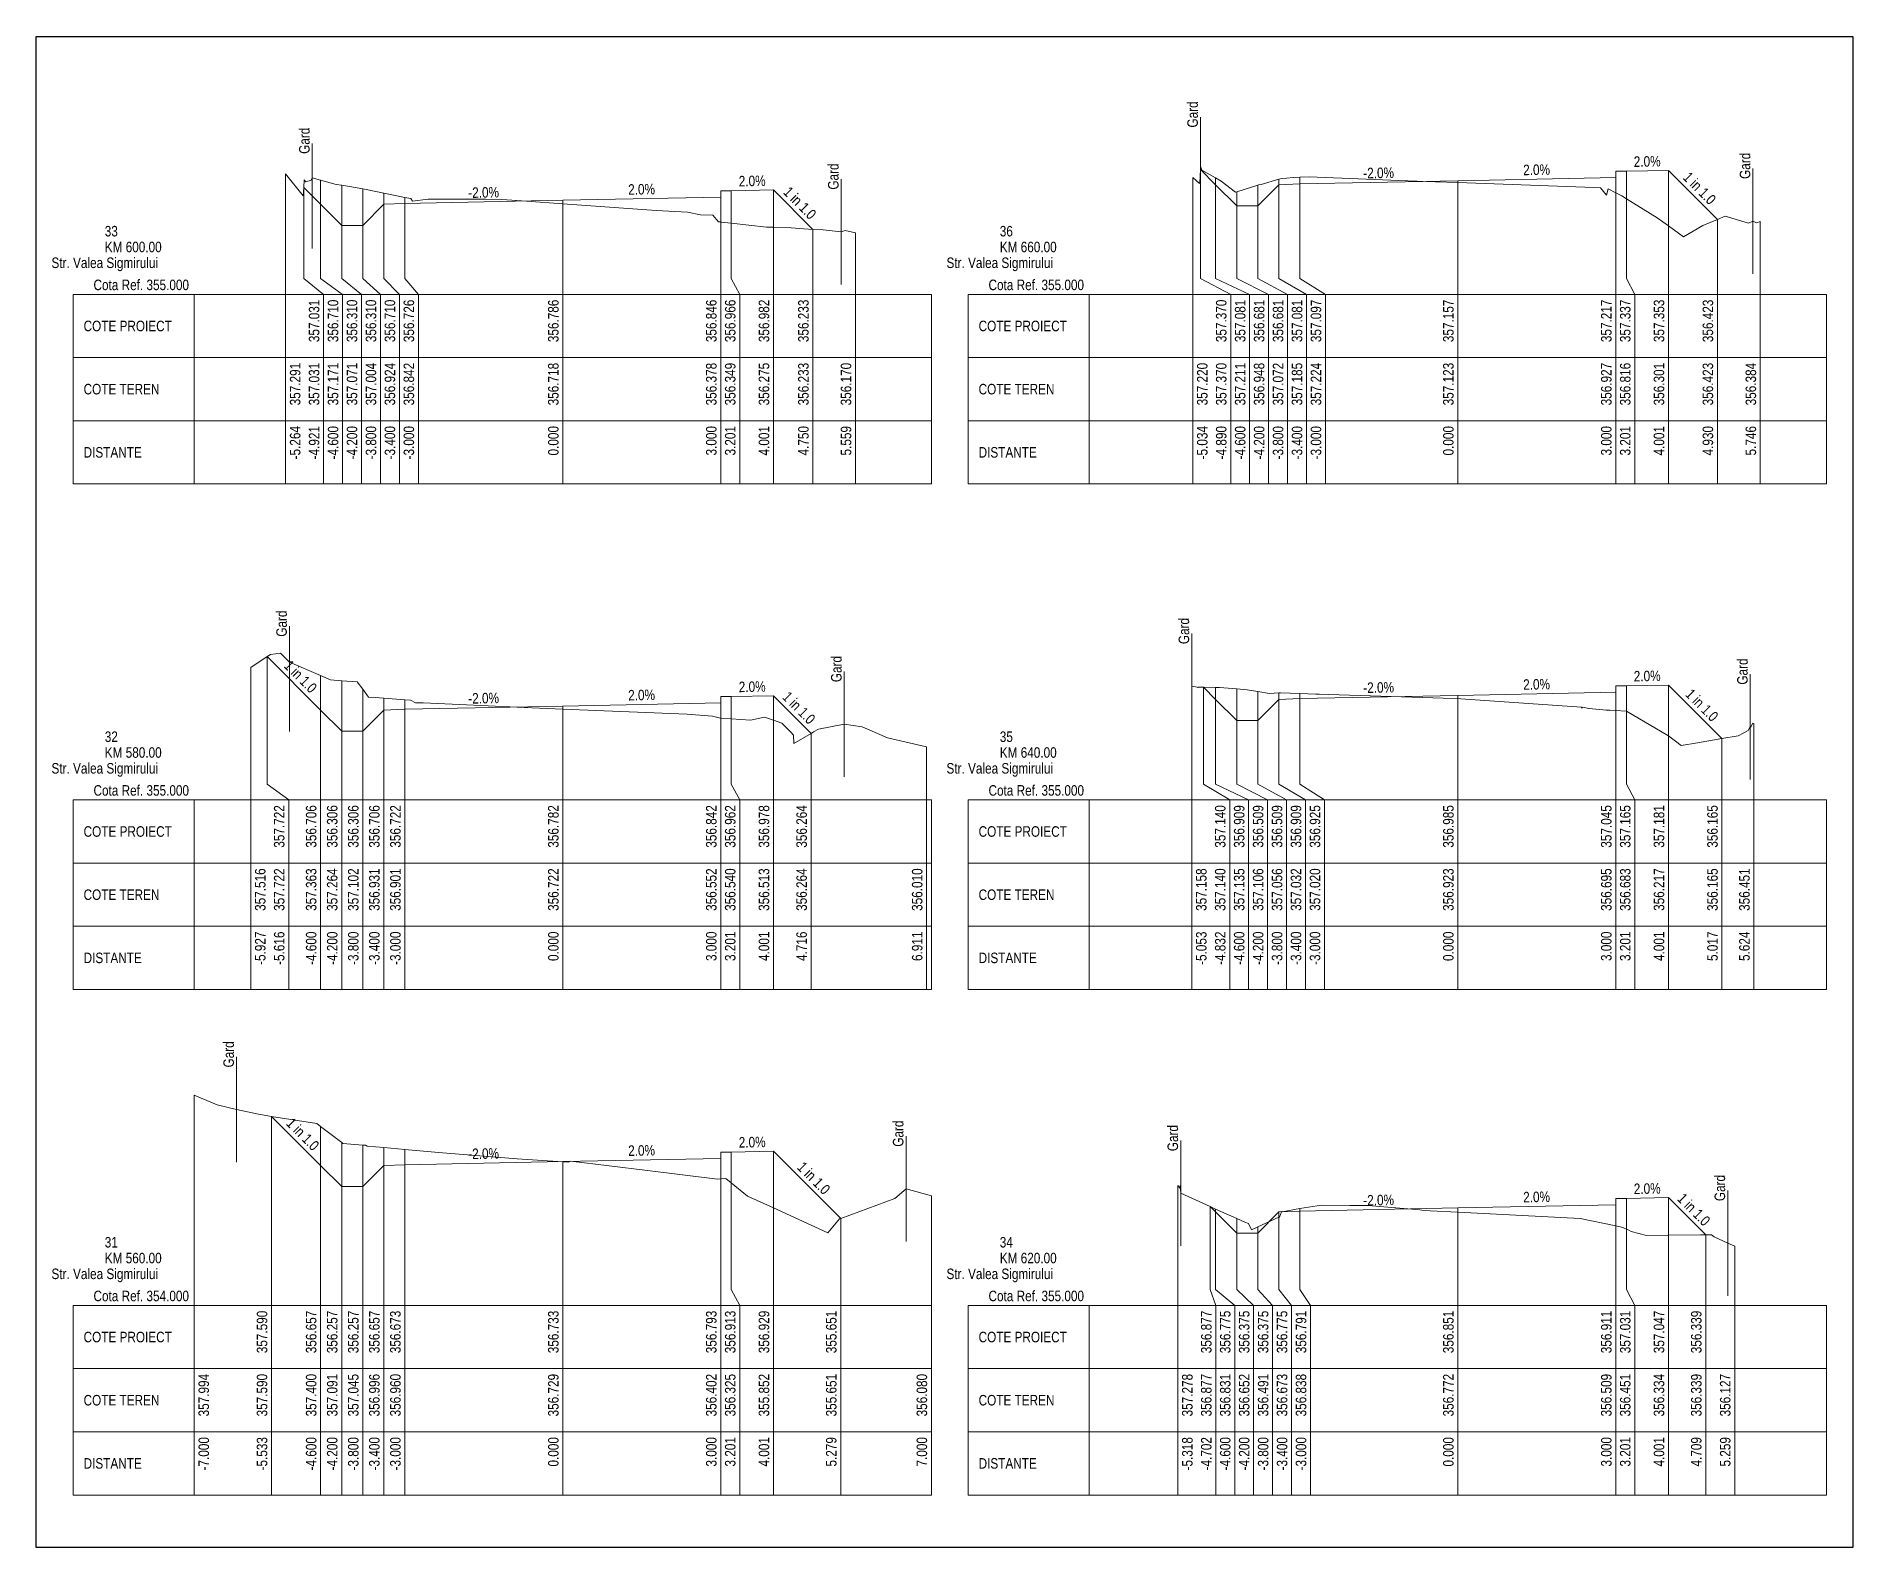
# Model space of a CAD drawing. Extents: x 1 to 634, y 0 to 594.
# Drawn here: x 300 to 334.5, y 0 to 28.7 of the extents above; entities that cross this region are included whole.
import ezdxf
from ezdxf.enums import TextEntityAlignment as Align

# ---------------------------------------------------------------- set-up
doc = ezdxf.new("R2010")
doc.units = 0
doc.header["$MEASUREMENT"] = 0
doc.layers.add('ARD-No Plot', color=1, linetype='Continuous', lineweight=0, plot=False)
for name, color, linetype, lineweight in [('Cartus', 7, 'Continuous', 0), ('DESIGN-TEXT', 7, 'Continuous', 0), ('EXISTING-TEXT', 7, 'Continuous', 0), ('LINES', 7, 'Continuous', 0), ('Text', 7, 'Continuous', 0), ('X-RL', 7, 'Continuous', 0), ('XPLOT-DESIGN', 5, 'Continuous', 0), ('XPLOT-EXISTING', 3, 'Continuous', 0), ('XPLOT-GRADE', 7, 'Continuous', 0), ('XPLOT-KM', 7, 'Continuous', 0), ('XPLOT-TITLE', 7, 'Continuous', 0)]:
    doc.layers.add(name, color=color, linetype=linetype, lineweight=lineweight)
doc.styles.add('$6$$0$Arial', font='arial.ttf', dxfattribs={"width": 0.8})

msp = doc.modelspace()

# ---------------------------------------------------------------- texts
at = {"layer": 'ARD-No Plot', "style": '$6$$0$Arial', "width": 0.8}
for p in [(301.3, 24.3), (318.3, 24.3), (301.3, 14.7), (318.3, 14.7), (301.3, 5.1), (318.3, 5.1)]:
    msp.add_text('Str. Valea Sigmirului', height=0.2, dxfattribs=at).set_placement(p, align=Align.CENTER)
at = {"layer": 'DESIGN-TEXT', "style": '$6$$0$Arial', "width": 0.8}
for s, p in [('357.031', (305.376, 23.7)), ('356.710', (305.736, 23.7)), ('356.310', (306.096, 23.7)), ('356.310', (306.456, 23.7)), ('356.710', (306.816, 23.7)), ('356.726', (307.176, 23.7)), ('356.786', (309.92, 23.7)), ('356.846', (312.92, 23.7)), ('356.966', (313.28, 23.7)), ('356.982', (313.921, 23.7)), ('356.233', (314.67, 23.7)), ('357.370', (322.606, 23.7)), ('357.081', (322.966, 23.7)), ('356.681', (323.326, 23.7)), ('356.681', (323.686, 23.7)), ('357.081', (324.046, 23.7)), ('357.097', (324.406, 23.7)), ('357.157', (326.92, 23.7)), ('357.217', (329.92, 23.7)), ('357.337', (330.28, 23.7)), ('357.353', (330.921, 23.7)), ('356.423', (331.85, 23.7)), ('357.722', (304.713, 14.1)), ('356.706', (305.32, 14.1)), ('356.306', (305.72, 14.1)), ('356.306', (306.12, 14.1)), ('356.706', (306.52, 14.1)), ('356.722', (306.92, 14.1)), ('356.782', (309.92, 14.1)), ('356.842', (312.92, 14.1)), ('356.962', (313.28, 14.1)), ('356.978', (313.921, 14.1)), ('356.264', (314.636, 14.1)), ('357.140', (322.587, 14.1)), ('356.909', (322.947, 14.1)), ('356.509', (323.307, 14.1)), ('356.509', (323.667, 14.1)), ('356.909', (324.027, 14.1)), ('356.925', (324.387, 14.1)), ('356.985', (326.92, 14.1)), ('357.045', (329.92, 14.1)), ('357.165', (330.28, 14.1)), ('357.181', (330.921, 14.1)), ('356.165', (331.937, 14.1)), ('357.590', (304.387, 4.5)), ('356.657', (305.32, 4.5)), ('356.257', (305.72, 4.5)), ('356.257', (306.12, 4.5)), ('356.657', (306.52, 4.5)), ('356.673', (306.92, 4.5)), ('356.733', (309.92, 4.5)), ('356.793', (312.92, 4.5)), ('356.913', (313.28, 4.5)), ('356.929', (313.921, 4.5)), ('355.651', (315.199, 4.5)), ('356.877', (322.322, 4.5)), ('356.775', (322.682, 4.5)), ('356.375', (323.042, 4.5)), ('356.375', (323.402, 4.5)), ('356.775', (323.762, 4.5)), ('356.791', (324.122, 4.5)), ('356.851', (326.92, 4.5)), ('356.911', (329.92, 4.5)), ('357.031', (330.28, 4.5)), ('357.047', (330.921, 4.5)), ('356.339', (331.629, 4.5))]:
    msp.add_text(s, height=0.2, rotation=90, dxfattribs=at).set_placement(p, align=Align.RIGHT)
at = {"layer": 'EXISTING-TEXT', "style": '$6$$0$Arial', "width": 0.8}
for s, p in [('357.291', (305.016, 22.5)), ('357.031', (305.376, 22.5)), ('357.171', (305.736, 22.5)), ('357.071', (306.096, 22.5)), ('357.004', (306.456, 22.5)), ('356.924', (306.816, 22.5)), ('356.842', (307.176, 22.5)), ('356.718', (309.92, 22.5)), ('356.718', (309.92, 22.5)), ('356.378', (312.92, 22.5)), ('356.349', (313.28, 22.5)), ('356.275', (313.921, 22.5)), ('356.233', (314.67, 22.5)), ('356.170', (315.479, 22.5)), ('357.220', (322.246, 22.5)), ('357.370', (322.606, 22.5)), ('357.211', (322.966, 22.5)), ('356.948', (323.326, 22.5)), ('357.072', (323.686, 22.5)), ('357.185', (324.046, 22.5)), ('357.224', (324.406, 22.5)), ('357.123', (326.92, 22.5)), ('357.123', (326.92, 22.5)), ('356.927', (329.92, 22.5)), ('356.816', (330.28, 22.5)), ('356.301', (330.921, 22.5)), ('356.423', (331.85, 22.5)), ('356.384', (332.666, 22.5)), ('357.516', (304.353, 12.9)), ('357.722', (304.713, 12.9)), ('357.363', (305.32, 12.9)), ('357.264', (305.72, 12.9)), ('357.102', (306.12, 12.9)), ('356.931', (306.52, 12.9)), ('356.901', (306.92, 12.9)), ('356.722', (309.92, 12.9)), ('356.722', (309.92, 12.9)), ('356.552', (312.92, 12.9)), ('356.540', (313.28, 12.9)), ('356.513', (313.921, 12.9)), ('356.264', (314.636, 12.9)), ('356.010', (316.831, 12.9)), ('357.158', (322.227, 12.9)), ('357.140', (322.587, 12.9)), ('357.135', (322.947, 12.9)), ('357.106', (323.307, 12.9)), ('357.056', (323.667, 12.9)), ('357.032', (324.027, 12.9)), ('357.020', (324.387, 12.9)), ('356.923', (326.92, 12.9)), ('356.923', (326.92, 12.9)), ('356.695', (329.92, 12.9)), ('356.683', (330.28, 12.9)), ('356.217', (330.921, 12.9)), ('356.165', (331.937, 12.9)), ('356.451', (332.544, 12.9)), ('357.994', (303.28, 3.3)), ('357.994', (303.28, 3.3)), ('357.590', (304.387, 3.3)), ('357.400', (305.32, 3.3)), ('357.091', (305.72, 3.3)), ('357.045', (306.12, 3.3)), ('356.996', (306.52, 3.3)), ('356.960', (306.92, 3.3)), ('356.729', (309.92, 3.3)), ('356.729', (309.92, 3.3)), ('356.402', (312.92, 3.3)), ('356.325', (313.28, 3.3)), ('355.852', (313.921, 3.3)), ('355.651', (315.199, 3.3)), ('356.080', (316.92, 3.3)), ('357.278', (321.962, 3.3)), ('356.877', (322.322, 3.3)), ('356.831', (322.682, 3.3)), ('356.652', (323.042, 3.3)), ('356.491', (323.402, 3.3)), ('356.673', (323.762, 3.3)), ('356.838', (324.122, 3.3)), ('356.772', (326.92, 3.3)), ('356.772', (326.92, 3.3)), ('356.509', (329.92, 3.3)), ('356.451', (330.28, 3.3)), ('356.334', (330.921, 3.3)), ('356.339', (331.629, 3.3)), ('356.127', (332.179, 3.3))]:
    msp.add_text(s, height=0.2, rotation=90, dxfattribs=at).set_placement(p, align=Align.RIGHT)
at = {"layer": 'Text', "style": '$6$$0$Arial', "width": 0.8}
for p in [(322.062, 26.968), (305.191, 26.468), (315.238, 25.789), (332.555, 25.992), (304.758, 17.299), (321.897, 17.158), (315.296, 16.436), (332.506, 16.389), (303.753, 9.119), (316.47, 7.614), (321.686, 7.529), (332.077, 6.581)]:
    msp.add_text('Gard', height=0.2, rotation=90, dxfattribs=at).set_placement(p)
for s, p in [('-5.264', (305.016, 21.3)), ('-5.264', (305.016, 21.3)), ('-4.921', (305.376, 21.3)), ('-4.921', (305.376, 21.3)), ('-4.921', (305.376, 21.3)), ('-4.600', (305.736, 21.3)), ('-4.600', (305.736, 21.3)), ('-4.600', (305.736, 21.3)), ('-4.200', (306.096, 21.3)), ('-4.200', (306.096, 21.3)), ('-4.200', (306.096, 21.3)), ('-3.800', (306.456, 21.3)), ('-3.800', (306.456, 21.3)), ('-3.800', (306.456, 21.3)), ('-3.400', (306.816, 21.3)), ('-3.400', (306.816, 21.3)), ('-3.400', (306.816, 21.3)), ('-3.000', (307.176, 21.3)), ('-3.000', (307.176, 21.3)), ('-3.000', (307.176, 21.3)), ('0.000', (309.92, 21.3)), ('0.000', (309.92, 21.3)), ('0.000', (309.92, 21.3)), ('3.000', (312.92, 21.3)), ('3.000', (312.92, 21.3)), ('3.000', (312.92, 21.3)), ('3.201', (313.28, 21.3)), ('3.201', (313.28, 21.3)), ('3.201', (313.28, 21.3)), ('4.001', (313.921, 21.3)), ('4.001', (313.921, 21.3)), ('4.001', (313.921, 21.3)), ('4.750', (314.67, 21.3)), ('4.750', (314.67, 21.3)), ('4.750', (314.67, 21.3)), ('5.559', (315.479, 21.3)), ('5.559', (315.479, 21.3)), ('-5.034', (322.246, 21.3)), ('-5.034', (322.246, 21.3)), ('-4.890', (322.606, 21.3)), ('-4.890', (322.606, 21.3)), ('-4.890', (322.606, 21.3)), ('-4.600', (322.966, 21.3)), ('-4.600', (322.966, 21.3)), ('-4.600', (322.966, 21.3)), ('-4.200', (323.326, 21.3)), ('-4.200', (323.326, 21.3)), ('-4.200', (323.326, 21.3)), ('-3.800', (323.686, 21.3)), ('-3.800', (323.686, 21.3)), ('-3.800', (323.686, 21.3)), ('-3.400', (324.046, 21.3)), ('-3.400', (324.046, 21.3)), ('-3.400', (324.046, 21.3)), ('-3.000', (324.406, 21.3)), ('-3.000', (324.406, 21.3)), ('-3.000', (324.406, 21.3)), ('0.000', (326.92, 21.3)), ('0.000', (326.92, 21.3)), ('0.000', (326.92, 21.3)), ('3.000', (329.92, 21.3)), ('3.000', (329.92, 21.3)), ('3.000', (329.92, 21.3)), ('3.201', (330.28, 21.3)), ('3.201', (330.28, 21.3)), ('3.201', (330.28, 21.3)), ('4.001', (330.921, 21.3)), ('4.001', (330.921, 21.3)), ('4.001', (330.921, 21.3)), ('4.930', (331.85, 21.3)), ('4.930', (331.85, 21.3)), ('4.930', (331.85, 21.3)), ('5.746', (332.666, 21.3)), ('5.746', (332.666, 21.3)), ('-5.927', (304.353, 11.7)), ('-5.927', (304.353, 11.7)), ('-5.616', (304.713, 11.7)), ('-5.616', (304.713, 11.7)), ('-5.616', (304.713, 11.7)), ('-4.600', (305.32, 11.7)), ('-4.600', (305.32, 11.7)), ('-4.600', (305.32, 11.7)), ('-4.200', (305.72, 11.7)), ('-4.200', (305.72, 11.7)), ('-4.200', (305.72, 11.7)), ('-3.800', (306.12, 11.7)), ('-3.800', (306.12, 11.7)), ('-3.800', (306.12, 11.7)), ('-3.400', (306.52, 11.7)), ('-3.400', (306.52, 11.7)), ('-3.400', (306.52, 11.7)), ('-3.000', (306.92, 11.7)), ('-3.000', (306.92, 11.7)), ('-3.000', (306.92, 11.7)), ('0.000', (309.92, 11.7)), ('0.000', (309.92, 11.7)), ('0.000', (309.92, 11.7)), ('3.000', (312.92, 11.7)), ('3.000', (312.92, 11.7)), ('3.000', (312.92, 11.7)), ('3.201', (313.28, 11.7)), ('3.201', (313.28, 11.7)), ('3.201', (313.28, 11.7)), ('4.001', (313.921, 11.7)), ('4.001', (313.921, 11.7)), ('4.001', (313.921, 11.7)), ('4.716', (314.636, 11.7)), ('4.716', (314.636, 11.7)), ('4.716', (314.636, 11.7)), ('6.911', (316.831, 11.7)), ('6.911', (316.831, 11.7)), ('-5.053', (322.227, 11.7)), ('-5.053', (322.227, 11.7)), ('-4.832', (322.587, 11.7)), ('-4.832', (322.587, 11.7)), ('-4.832', (322.587, 11.7)), ('-4.600', (322.947, 11.7)), ('-4.600', (322.947, 11.7)), ('-4.600', (322.947, 11.7)), ('-4.200', (323.307, 11.7)), ('-4.200', (323.307, 11.7)), ('-4.200', (323.307, 11.7)), ('-3.800', (323.667, 11.7)), ('-3.800', (323.667, 11.7)), ('-3.800', (323.667, 11.7)), ('-3.400', (324.027, 11.7)), ('-3.400', (324.027, 11.7)), ('-3.400', (324.027, 11.7)), ('-3.000', (324.387, 11.7)), ('-3.000', (324.387, 11.7)), ('-3.000', (324.387, 11.7)), ('0.000', (326.92, 11.7)), ('0.000', (326.92, 11.7)), ('0.000', (326.92, 11.7)), ('3.000', (329.92, 11.7)), ('3.000', (329.92, 11.7)), ('3.000', (329.92, 11.7)), ('3.201', (330.28, 11.7)), ('3.201', (330.28, 11.7)), ('3.201', (330.28, 11.7)), ('4.001', (330.921, 11.7)), ('4.001', (330.921, 11.7)), ('4.001', (330.921, 11.7)), ('5.017', (331.937, 11.7)), ('5.017', (331.937, 11.7)), ('5.017', (331.937, 11.7)), ('5.624', (332.544, 11.7)), ('5.624', (332.544, 11.7)), ('-7.000', (303.28, 2.1)), ('-7.000', (303.28, 2.1)), ('-5.533', (304.387, 2.1)), ('-5.533', (304.387, 2.1)), ('-5.533', (304.387, 2.1)), ('-4.600', (305.32, 2.1)), ('-4.600', (305.32, 2.1)), ('-4.600', (305.32, 2.1)), ('-4.200', (305.72, 2.1)), ('-4.200', (305.72, 2.1)), ('-4.200', (305.72, 2.1)), ('-3.800', (306.12, 2.1)), ('-3.800', (306.12, 2.1)), ('-3.800', (306.12, 2.1)), ('-3.400', (306.52, 2.1)), ('-3.400', (306.52, 2.1)), ('-3.400', (306.52, 2.1)), ('-3.000', (306.92, 2.1)), ('-3.000', (306.92, 2.1)), ('-3.000', (306.92, 2.1)), ('0.000', (309.92, 2.1)), ('0.000', (309.92, 2.1)), ('0.000', (309.92, 2.1)), ('3.000', (312.92, 2.1)), ('3.000', (312.92, 2.1)), ('3.000', (312.92, 2.1)), ('3.201', (313.28, 2.1)), ('3.201', (313.28, 2.1)), ('3.201', (313.28, 2.1)), ('4.001', (313.921, 2.1)), ('4.001', (313.921, 2.1)), ('4.001', (313.921, 2.1)), ('5.279', (315.199, 2.1)), ('5.279', (315.199, 2.1)), ('5.279', (315.199, 2.1)), ('7.000', (316.92, 2.1)), ('7.000', (316.92, 2.1)), ('-5.318', (321.962, 2.1)), ('-5.318', (321.962, 2.1)), ('-4.702', (322.322, 2.1)), ('-4.702', (322.322, 2.1)), ('-4.702', (322.322, 2.1)), ('-4.600', (322.682, 2.1)), ('-4.600', (322.682, 2.1)), ('-4.600', (322.682, 2.1)), ('-4.200', (323.042, 2.1)), ('-4.200', (323.042, 2.1)), ('-4.200', (323.042, 2.1)), ('-3.800', (323.402, 2.1)), ('-3.800', (323.402, 2.1)), ('-3.800', (323.402, 2.1)), ('-3.400', (323.762, 2.1)), ('-3.400', (323.762, 2.1)), ('-3.400', (323.762, 2.1)), ('-3.000', (324.122, 2.1)), ('-3.000', (324.122, 2.1)), ('-3.000', (324.122, 2.1)), ('0.000', (326.92, 2.1)), ('0.000', (326.92, 2.1)), ('0.000', (326.92, 2.1)), ('3.000', (329.92, 2.1)), ('3.000', (329.92, 2.1)), ('3.000', (329.92, 2.1)), ('3.201', (330.28, 2.1)), ('3.201', (330.28, 2.1)), ('3.201', (330.28, 2.1)), ('4.001', (330.921, 2.1)), ('4.001', (330.921, 2.1)), ('4.001', (330.921, 2.1)), ('4.709', (331.629, 2.1)), ('4.709', (331.629, 2.1)), ('4.709', (331.629, 2.1)), ('5.259', (332.179, 2.1)), ('5.259', (332.179, 2.1))]:
    msp.add_text(s, height=0.2, rotation=90, dxfattribs=at).set_placement(p, align=Align.RIGHT)
at = {"layer": 'X-RL', "style": '$6$$0$Arial', "width": 0.8}
for s, p in [('Cota Ref. 355.000', (302.9, 23.88)), ('Cota Ref. 355.000', (319.9, 23.88)), ('Cota Ref. 355.000', (302.9, 14.28)), ('Cota Ref. 355.000', (319.9, 14.28)), ('Cota Ref. 354.000', (302.9, 4.68)), ('Cota Ref. 355.000', (319.9, 4.68))]:
    msp.add_text(s, height=0.2, dxfattribs=at).set_placement(p, align=Align.RIGHT)
at = {"layer": 'XPLOT-GRADE', "style": '$6$$0$Arial', "width": 0.8}
for s, rotation, p in [('2.0%', 1.1458, (328.498, 26.067)), ('2.0%', 1.1458, (330.599, 26.225)), ('2.0%', 1.1458, (311.498, 25.696)), ('2.0%', 1.1458, (313.599, 25.854)), ('-2.0%', 1.1458, (325.498, 26.007)), ('1 in 1.0', 315, (331.522, 25.745)), ('-2.0%', 1.1458, (308.498, 25.636)), ('1 in 1.0', 315, (314.432, 25.464)), ('1 in 1.0', 315, (304.948, 16.471)), ('2.0%', 1.1458, (330.599, 16.453)), ('-2.0%', 1.1458, (308.498, 16.032)), ('2.0%', 1.1458, (311.498, 16.092)), ('2.0%', 1.1458, (313.599, 16.25)), ('1 in 1.0', 315, (314.415, 15.878)), ('-2.0%', 1.1458, (325.498, 16.235)), ('2.0%', 1.1458, (328.498, 16.295)), ('1 in 1.0', 315, (331.566, 15.929)), ('1 in 1.0', 315, (304.99, 7.78)), ('2.0%', 1.1458, (311.498, 7.443)), ('2.0%', 1.1458, (313.599, 7.601)), ('-2.0%', 1.1458, (308.498, 7.383)), ('1 in 1.0', 315, (314.697, 6.947)), ('2.0%', 1.1458, (330.599, 6.719)), ('-2.0%', 1.1458, (325.498, 6.501)), ('2.0%', 1.1458, (328.498, 6.561)), ('1 in 1.0', 315, (331.412, 6.35))]:
    msp.add_text(s, height=0.2, rotation=rotation, dxfattribs=at).set_placement(p, align=Align.CENTER)
at = {"layer": 'XPLOT-KM', "style": '$6$$0$Arial', "width": 0.8}
for s, p in [('33', (301.3, 24.9)), ('36', (318.3, 24.9)), ('KM 600.00', (301.3, 24.6)), ('KM 660.00', (318.3, 24.6)), ('32', (301.3, 15.3)), ('KM 580.00', (301.3, 15)), ('35', (318.3, 15.3)), ('KM 640.00', (318.3, 15)), ('31', (301.3, 5.7)), ('34', (318.3, 5.7)), ('KM 560.00', (301.3, 5.4)), ('KM 620.00', (318.3, 5.4))]:
    msp.add_text(s, height=0.2, dxfattribs=at).set_placement(p)
at = {"layer": 'XPLOT-TITLE', "style": '$6$$0$Arial', "width": 0.8}
for s, p in [('COTE PROIECT', (300.898, 23.1)), ('COTE PROIECT', (317.898, 23.1)), ('COTE TEREN', (300.898, 21.9)), ('COTE TEREN', (317.898, 21.9)), ('DISTANTE', (300.898, 20.7)), ('DISTANTE', (317.898, 20.7)), ('COTE PROIECT', (300.898, 13.5)), ('COTE PROIECT', (317.898, 13.5)), ('COTE TEREN', (300.898, 12.3)), ('COTE TEREN', (317.898, 12.3)), ('DISTANTE', (300.898, 11.1)), ('DISTANTE', (317.898, 11.1)), ('COTE PROIECT', (300.898, 3.9)), ('COTE PROIECT', (317.898, 3.9)), ('COTE TEREN', (300.898, 2.7)), ('COTE TEREN', (317.898, 2.7)), ('DISTANTE', (300.898, 1.5)), ('DISTANTE', (317.898, 1.5))]:
    msp.add_text(s, height=0.2, dxfattribs=at).set_placement(p)

# ---------------------------------------------------------------- blocks, each defined once
blk = doc.blocks.new('$5$$0$A3_TRANSV_ALIN_TIRENA')
at = {"layer": ''}
blk.add_lwpolyline([(0, 0), (0, 287), (345, 287), (345, 0)], close=True, dxfattribs=at)

# ---------------------------------------------------------------- linework, layer by layer
at = {"layer": 'LINES'}
for p, q in [((322.112, 27.168), (322.112, 25.168)), ((305.241, 26.668), (305.241, 24.668)), ((304.736, 24.1), (304.736, 26.091)), ((304.736, 24.1), (304.736, 26.091)), ((305.4, 24.1), (305.4, 25.971)), ((305.4, 24.1), (305.4, 25.971)), ((305.4, 24.1), (305.4, 25.971)), ((315.288, 25.989), (315.288, 23.989)), ((321.966, 24.1), (321.966, 26.02)), ((321.966, 24.1), (321.966, 26.02)), ((322.11, 24.1), (322.11, 26.17)), ((322.11, 24.1), (322.11, 26.17)), ((322.11, 24.1), (322.11, 26.17)), ((322.4, 24.1), (322.4, 26.011)), ((322.4, 24.1), (322.4, 26.011)), ((322.4, 24.1), (322.4, 26.011)), ((323.6, 24.1), (323.6, 25.985)), ((323.6, 24.1), (323.6, 25.985)), ((323.6, 24.1), (323.6, 25.985)), ((324, 24.1), (324, 26.024)), ((324, 24.1), (324, 26.024)), ((324, 24.1), (324, 26.024)), ((327, 24.1), (327, 25.957)), ((327, 24.1), (327, 25.957)), ((327, 24.1), (327, 25.957)), ((330, 24.1), (330, 26.017)), ((330, 24.1), (330, 26.017)), ((330, 24.1), (330, 26.017)), ((330.201, 24.1), (330.201, 26.137)), ((330.201, 24.1), (330.201, 26.137)), ((330.201, 24.1), (330.201, 26.137)), ((331.001, 24.1), (331.001, 26.153)), ((331.001, 24.1), (331.001, 26.153)), ((331.001, 24.1), (331.001, 26.153)), ((332.605, 26.192), (332.605, 24.192)), ((305.079, 24.1), (305.079, 25.831)), ((305.079, 24.1), (305.079, 25.831)), ((305.079, 24.1), (305.079, 25.831)), ((305.8, 24.1), (305.8, 25.871)), ((305.8, 24.1), (305.8, 25.871)), ((305.8, 24.1), (305.8, 25.871)), ((306.2, 24.1), (306.2, 25.804)), ((306.2, 24.1), (306.2, 25.804)), ((306.2, 24.1), (306.2, 25.804)), ((306.6, 24.1), (306.6, 25.724)), ((306.6, 24.1), (306.6, 25.724)), ((306.6, 24.1), (306.6, 25.724)), ((307, 24.1), (307, 25.642)), ((307, 24.1), (307, 25.642)), ((307, 24.1), (307, 25.642)), ((310, 24.1), (310, 25.586)), ((310, 24.1), (310, 25.586)), ((310, 24.1), (310, 25.586)), ((313, 24.1), (313, 25.646)), ((313, 24.1), (313, 25.646)), ((313, 24.1), (313, 25.646)), ((313.201, 24.1), (313.201, 25.766)), ((313.201, 24.1), (313.201, 25.766)), ((313.201, 24.1), (313.201, 25.766)), ((314.001, 24.1), (314.001, 25.782)), ((314.001, 24.1), (314.001, 25.782)), ((314.001, 24.1), (314.001, 25.782)), ((322.8, 24.1), (322.8, 25.748)), ((322.8, 24.1), (322.8, 25.748)), ((322.8, 24.1), (322.8, 25.748)), ((323.2, 24.1), (323.2, 25.872)), ((323.2, 24.1), (323.2, 25.872)), ((323.2, 24.1), (323.2, 25.872)), ((331.93, 24.1), (331.93, 25.223)), ((331.93, 24.1), (331.93, 25.223)), ((331.93, 24.1), (331.93, 25.223)), ((314.75, 24.1), (314.75, 25.033)), ((314.75, 24.1), (314.75, 25.033)), ((314.75, 24.1), (314.75, 25.033)), ((315.559, 24.1), (315.559, 24.97)), ((315.559, 24.1), (315.559, 24.97)), ((332.746, 24.1), (332.746, 25.184)), ((332.746, 24.1), (332.746, 25.184)), ((304.736, 23.8), (304.736, 24.1)), ((304.736, 23.8), (304.736, 24.1)), ((305.456, 23.8), (305.079, 24.1)), ((305.456, 23.8), (305.079, 24.1)), ((305.456, 23.8), (305.079, 24.1)), ((305.816, 23.8), (305.4, 24.1)), ((305.816, 23.8), (305.4, 24.1)), ((305.816, 23.8), (305.4, 24.1)), ((306.176, 23.8), (305.8, 24.1)), ((306.176, 23.8), (305.8, 24.1)), ((306.176, 23.8), (305.8, 24.1)), ((306.536, 23.8), (306.2, 24.1)), ((306.536, 23.8), (306.2, 24.1)), ((306.536, 23.8), (306.2, 24.1)), ((306.896, 23.8), (306.6, 24.1)), ((306.896, 23.8), (306.6, 24.1)), ((306.896, 23.8), (306.6, 24.1)), ((307.256, 23.8), (307, 24.1)), ((307.256, 23.8), (307, 24.1)), ((307.256, 23.8), (307, 24.1)), ((310, 23.8), (310, 24.1)), ((310, 23.8), (310, 24.1)), ((310, 23.8), (310, 24.1)), ((313, 23.8), (313, 24.1)), ((313, 23.8), (313, 24.1)), ((313, 23.8), (313, 24.1)), ((313.36, 23.8), (313.201, 24.1)), ((313.36, 23.8), (313.201, 24.1)), ((313.36, 23.8), (313.201, 24.1)), ((314.001, 23.8), (314.001, 24.1)), ((314.001, 23.8), (314.001, 24.1)), ((314.001, 23.8), (314.001, 24.1)), ((314.75, 23.8), (314.75, 24.1)), ((314.75, 23.8), (314.75, 24.1)), ((314.75, 23.8), (314.75, 24.1)), ((315.559, 23.8), (315.559, 24.1)), ((315.559, 23.8), (315.559, 24.1)), ((321.966, 23.8), (321.966, 24.1)), ((321.966, 23.8), (321.966, 24.1)), ((322.686, 23.8), (322.11, 24.1)), ((322.686, 23.8), (322.11, 24.1)), ((322.686, 23.8), (322.11, 24.1)), ((323.046, 23.8), (322.4, 24.1)), ((323.046, 23.8), (322.4, 24.1)), ((323.046, 23.8), (322.4, 24.1)), ((323.406, 23.8), (322.8, 24.1)), ((323.406, 23.8), (322.8, 24.1)), ((323.406, 23.8), (322.8, 24.1)), ((323.766, 23.8), (323.2, 24.1)), ((323.766, 23.8), (323.2, 24.1)), ((323.766, 23.8), (323.2, 24.1)), ((324.126, 23.8), (323.6, 24.1)), ((324.126, 23.8), (323.6, 24.1)), ((324.126, 23.8), (323.6, 24.1)), ((324.486, 23.8), (324, 24.1)), ((324.486, 23.8), (324, 24.1)), ((324.486, 23.8), (324, 24.1)), ((327, 23.8), (327, 24.1)), ((327, 23.8), (327, 24.1)), ((327, 23.8), (327, 24.1)), ((330, 23.8), (330, 24.1)), ((330, 23.8), (330, 24.1)), ((330, 23.8), (330, 24.1)), ((330.36, 23.8), (330.201, 24.1)), ((330.36, 23.8), (330.201, 24.1)), ((330.36, 23.8), (330.201, 24.1)), ((331.001, 23.8), (331.001, 24.1)), ((331.001, 23.8), (331.001, 24.1)), ((331.001, 23.8), (331.001, 24.1)), ((331.93, 23.8), (331.93, 24.1)), ((331.93, 23.8), (331.93, 24.1)), ((331.93, 23.8), (331.93, 24.1)), ((332.746, 23.8), (332.746, 24.1)), ((332.746, 23.8), (332.746, 24.1)), ((300.698, 22.6), (300.698, 23.8)), ((300.698, 23.8), (303, 23.8)), ((303, 20.2), (303, 23.8)), ((303, 23.8), (317, 23.8)), ((304.736, 20.2), (304.736, 23.8)), ((304.736, 20.2), (304.736, 23.8)), ((305.456, 20.2), (305.456, 23.8)), ((305.456, 20.2), (305.456, 23.8)), ((305.456, 20.2), (305.456, 23.8)), ((305.816, 20.2), (305.816, 23.8)), ((305.816, 20.2), (305.816, 23.8)), ((305.816, 20.2), (305.816, 23.8)), ((306.176, 20.2), (306.176, 23.8)), ((306.176, 20.2), (306.176, 23.8)), ((306.176, 20.2), (306.176, 23.8)), ((306.536, 20.2), (306.536, 23.8)), ((306.536, 20.2), (306.536, 23.8)), ((306.536, 20.2), (306.536, 23.8)), ((306.896, 20.2), (306.896, 23.8)), ((306.896, 20.2), (306.896, 23.8)), ((306.896, 20.2), (306.896, 23.8)), ((307.256, 20.2), (307.256, 23.8)), ((307.256, 20.2), (307.256, 23.8)), ((307.256, 20.2), (307.256, 23.8)), ((310, 20.2), (310, 23.8)), ((310, 20.2), (310, 23.8)), ((310, 20.2), (310, 23.8)), ((313, 20.2), (313, 23.8)), ((313, 20.2), (313, 23.8)), ((313, 20.2), (313, 23.8)), ((313.36, 20.2), (313.36, 23.8)), ((313.36, 20.2), (313.36, 23.8)), ((313.36, 20.2), (313.36, 23.8)), ((314.001, 20.2), (314.001, 23.8)), ((314.001, 20.2), (314.001, 23.8)), ((314.001, 20.2), (314.001, 23.8)), ((314.75, 20.2), (314.75, 23.8)), ((314.75, 20.2), (314.75, 23.8)), ((314.75, 20.2), (314.75, 23.8)), ((315.559, 20.2), (315.559, 23.8)), ((315.559, 20.2), (315.559, 23.8)), ((317, 20.2), (317, 23.8)), ((317.698, 22.6), (317.698, 23.8)), ((317.698, 23.8), (320, 23.8)), ((320, 20.2), (320, 23.8)), ((320, 23.8), (334, 23.8)), ((321.966, 20.2), (321.966, 23.8)), ((321.966, 20.2), (321.966, 23.8)), ((322.686, 20.2), (322.686, 23.8)), ((322.686, 20.2), (322.686, 23.8)), ((322.686, 20.2), (322.686, 23.8)), ((323.046, 20.2), (323.046, 23.8)), ((323.046, 20.2), (323.046, 23.8)), ((323.046, 20.2), (323.046, 23.8)), ((323.406, 20.2), (323.406, 23.8)), ((323.406, 20.2), (323.406, 23.8)), ((323.406, 20.2), (323.406, 23.8)), ((323.766, 20.2), (323.766, 23.8)), ((323.766, 20.2), (323.766, 23.8)), ((323.766, 20.2), (323.766, 23.8)), ((324.126, 20.2), (324.126, 23.8)), ((324.126, 20.2), (324.126, 23.8)), ((324.126, 20.2), (324.126, 23.8)), ((324.486, 20.2), (324.486, 23.8)), ((324.486, 20.2), (324.486, 23.8)), ((324.486, 20.2), (324.486, 23.8)), ((327, 20.2), (327, 23.8)), ((327, 20.2), (327, 23.8)), ((327, 20.2), (327, 23.8)), ((330, 20.2), (330, 23.8)), ((330, 20.2), (330, 23.8)), ((330, 20.2), (330, 23.8)), ((330.36, 20.2), (330.36, 23.8)), ((330.36, 20.2), (330.36, 23.8)), ((330.36, 20.2), (330.36, 23.8)), ((331.001, 20.2), (331.001, 23.8)), ((331.001, 20.2), (331.001, 23.8)), ((331.001, 20.2), (331.001, 23.8)), ((331.93, 20.2), (331.93, 23.8)), ((331.93, 20.2), (331.93, 23.8)), ((331.93, 20.2), (331.93, 23.8)), ((332.746, 20.2), (332.746, 23.8)), ((332.746, 20.2), (332.746, 23.8)), ((334, 20.2), (334, 23.8)), ((300.698, 21.4), (300.698, 22.6)), ((300.698, 22.6), (303, 22.6)), ((303, 22.6), (300.698, 22.6)), ((303, 22.6), (317, 22.6)), ((317.698, 21.4), (317.698, 22.6)), ((317.698, 22.6), (320, 22.6)), ((320, 22.6), (317.698, 22.6)), ((320, 22.6), (334, 22.6)), ((300.698, 20.2), (300.698, 21.4)), ((300.698, 21.4), (303, 21.4)), ((303, 21.4), (300.698, 21.4)), ((303, 21.4), (317, 21.4)), ((317.698, 20.2), (317.698, 21.4)), ((317.698, 21.4), (320, 21.4)), ((320, 21.4), (317.698, 21.4)), ((320, 21.4), (334, 21.4)), ((303, 20.2), (300.698, 20.2)), ((303, 20.2), (317, 20.2)), ((320, 20.2), (317.698, 20.2)), ((320, 20.2), (334, 20.2)), ((304.808, 17.499), (304.808, 15.499)), ((321.947, 17.358), (321.947, 15.358)), ((304.384, 14.5), (304.384, 16.922)), ((304.384, 14.5), (304.384, 16.922)), ((304.384, 14.5), (304.384, 16.922)), ((304.073, 14.5), (304.073, 16.716)), ((304.073, 14.5), (304.073, 16.716)), ((305.4, 14.5), (305.4, 16.563)), ((305.4, 14.5), (305.4, 16.563)), ((305.4, 14.5), (305.4, 16.563)), ((315.346, 16.636), (315.346, 14.636)), ((332.556, 16.589), (332.556, 14.589)), ((305.8, 14.5), (305.8, 16.464)), ((305.8, 14.5), (305.8, 16.464)), ((305.8, 14.5), (305.8, 16.464)), ((306.2, 14.5), (306.2, 16.302)), ((306.2, 14.5), (306.2, 16.302)), ((306.2, 14.5), (306.2, 16.302)), ((321.947, 14.5), (321.947, 16.358)), ((321.947, 14.5), (321.947, 16.358)), ((322.168, 14.5), (322.168, 16.34)), ((322.168, 14.5), (322.168, 16.34)), ((322.168, 14.5), (322.168, 16.34)), ((322.4, 14.5), (322.4, 16.335)), ((322.4, 14.5), (322.4, 16.335)), ((322.4, 14.5), (322.4, 16.335)), ((322.8, 14.5), (322.8, 16.306)), ((322.8, 14.5), (322.8, 16.306)), ((322.8, 14.5), (322.8, 16.306)), ((323.2, 14.5), (323.2, 16.256)), ((323.2, 14.5), (323.2, 16.256)), ((323.2, 14.5), (323.2, 16.256)), ((323.6, 14.5), (323.6, 16.232)), ((323.6, 14.5), (323.6, 16.232)), ((323.6, 14.5), (323.6, 16.232)), ((324, 14.5), (324, 16.22)), ((324, 14.5), (324, 16.22)), ((324, 14.5), (324, 16.22)), ((330, 14.5), (330, 16.245)), ((330, 14.5), (330, 16.245)), ((330, 14.5), (330, 16.245)), ((330.201, 14.5), (330.201, 16.365)), ((330.201, 14.5), (330.201, 16.365)), ((330.201, 14.5), (330.201, 16.365)), ((331.001, 14.5), (331.001, 16.381)), ((331.001, 14.5), (331.001, 16.381)), ((331.001, 14.5), (331.001, 16.381)), ((306.6, 14.5), (306.6, 16.131)), ((306.6, 14.5), (306.6, 16.131)), ((306.6, 14.5), (306.6, 16.131)), ((307, 14.5), (307, 16.101)), ((307, 14.5), (307, 16.101)), ((307, 14.5), (307, 16.101)), ((310, 14.5), (310, 15.982)), ((310, 14.5), (310, 15.982)), ((310, 14.5), (310, 15.982)), ((313, 14.5), (313, 16.042)), ((313, 14.5), (313, 16.042)), ((313, 14.5), (313, 16.042)), ((313.201, 14.5), (313.201, 16.162)), ((313.201, 14.5), (313.201, 16.162)), ((313.201, 14.5), (313.201, 16.162)), ((314.001, 14.5), (314.001, 16.178)), ((314.001, 14.5), (314.001, 16.178)), ((314.001, 14.5), (314.001, 16.178)), ((327, 14.5), (327, 16.185)), ((327, 14.5), (327, 16.185)), ((327, 14.5), (327, 16.185)), ((332.624, 14.5), (332.624, 15.651)), ((332.624, 14.5), (332.624, 15.651)), ((314.716, 14.5), (314.716, 15.464)), ((314.716, 14.5), (314.716, 15.464)), ((314.716, 14.5), (314.716, 15.464)), ((316.911, 14.5), (316.911, 15.21)), ((316.911, 14.5), (316.911, 15.21)), ((332.017, 14.5), (332.017, 15.365)), ((332.017, 14.5), (332.017, 15.365)), ((332.017, 14.5), (332.017, 15.365)), ((304.073, 14.2), (304.073, 14.5)), ((304.073, 14.2), (304.073, 14.5)), ((304.793, 14.2), (304.384, 14.5)), ((304.793, 14.2), (304.384, 14.5)), ((304.793, 14.2), (304.384, 14.5)), ((305.4, 14.2), (305.4, 14.5)), ((305.4, 14.2), (305.4, 14.5)), ((305.4, 14.2), (305.4, 14.5)), ((305.8, 14.2), (305.8, 14.5)), ((305.8, 14.2), (305.8, 14.5)), ((305.8, 14.2), (305.8, 14.5)), ((306.2, 14.2), (306.2, 14.5)), ((306.2, 14.2), (306.2, 14.5)), ((306.2, 14.2), (306.2, 14.5)), ((306.6, 14.2), (306.6, 14.5)), ((306.6, 14.2), (306.6, 14.5)), ((306.6, 14.2), (306.6, 14.5)), ((307, 14.2), (307, 14.5)), ((307, 14.2), (307, 14.5)), ((307, 14.2), (307, 14.5)), ((310, 14.2), (310, 14.5)), ((310, 14.2), (310, 14.5)), ((310, 14.2), (310, 14.5)), ((313, 14.2), (313, 14.5)), ((313, 14.2), (313, 14.5)), ((313, 14.2), (313, 14.5)), ((313.36, 14.2), (313.201, 14.5)), ((313.36, 14.2), (313.201, 14.5)), ((313.36, 14.2), (313.201, 14.5)), ((314.001, 14.2), (314.001, 14.5)), ((314.001, 14.2), (314.001, 14.5)), ((314.001, 14.2), (314.001, 14.5)), ((314.716, 14.2), (314.716, 14.5)), ((314.716, 14.2), (314.716, 14.5)), ((314.716, 14.2), (314.716, 14.5)), ((316.911, 14.2), (316.911, 14.5)), ((316.911, 14.2), (316.911, 14.5)), ((321.947, 14.2), (321.947, 14.5)), ((321.947, 14.2), (321.947, 14.5)), ((322.667, 14.2), (322.168, 14.5)), ((322.667, 14.2), (322.168, 14.5)), ((322.667, 14.2), (322.168, 14.5)), ((323.027, 14.2), (322.4, 14.5)), ((323.027, 14.2), (322.4, 14.5)), ((323.027, 14.2), (322.4, 14.5)), ((323.387, 14.2), (322.8, 14.5)), ((323.387, 14.2), (322.8, 14.5)), ((323.387, 14.2), (322.8, 14.5)), ((323.747, 14.2), (323.2, 14.5)), ((323.747, 14.2), (323.2, 14.5)), ((323.747, 14.2), (323.2, 14.5)), ((324.107, 14.2), (323.6, 14.5)), ((324.107, 14.2), (323.6, 14.5)), ((324.107, 14.2), (323.6, 14.5)), ((324.467, 14.2), (324, 14.5)), ((324.467, 14.2), (324, 14.5)), ((324.467, 14.2), (324, 14.5)), ((327, 14.2), (327, 14.5)), ((327, 14.2), (327, 14.5)), ((327, 14.2), (327, 14.5)), ((330, 14.2), (330, 14.5)), ((330, 14.2), (330, 14.5)), ((330, 14.2), (330, 14.5)), ((330.36, 14.2), (330.201, 14.5)), ((330.36, 14.2), (330.201, 14.5)), ((330.36, 14.2), (330.201, 14.5)), ((331.001, 14.2), (331.001, 14.5)), ((331.001, 14.2), (331.001, 14.5)), ((331.001, 14.2), (331.001, 14.5)), ((332.017, 14.2), (332.017, 14.5)), ((332.017, 14.2), (332.017, 14.5)), ((332.017, 14.2), (332.017, 14.5)), ((332.624, 14.2), (332.624, 14.5)), ((332.624, 14.2), (332.624, 14.5)), ((300.698, 13), (300.698, 14.2)), ((300.698, 14.2), (303, 14.2)), ((303, 10.6), (303, 14.2)), ((303, 14.2), (317, 14.2)), ((304.073, 10.6), (304.073, 14.2)), ((304.073, 10.6), (304.073, 14.2)), ((304.793, 10.6), (304.793, 14.2)), ((304.793, 10.6), (304.793, 14.2)), ((304.793, 10.6), (304.793, 14.2)), ((305.4, 10.6), (305.4, 14.2)), ((305.4, 10.6), (305.4, 14.2)), ((305.4, 10.6), (305.4, 14.2)), ((305.8, 10.6), (305.8, 14.2)), ((305.8, 10.6), (305.8, 14.2)), ((305.8, 10.6), (305.8, 14.2)), ((306.2, 10.6), (306.2, 14.2)), ((306.2, 10.6), (306.2, 14.2)), ((306.2, 10.6), (306.2, 14.2)), ((306.6, 10.6), (306.6, 14.2)), ((306.6, 10.6), (306.6, 14.2)), ((306.6, 10.6), (306.6, 14.2)), ((307, 10.6), (307, 14.2)), ((307, 10.6), (307, 14.2)), ((307, 10.6), (307, 14.2)), ((310, 10.6), (310, 14.2)), ((310, 10.6), (310, 14.2)), ((310, 10.6), (310, 14.2)), ((313, 10.6), (313, 14.2)), ((313, 10.6), (313, 14.2)), ((313, 10.6), (313, 14.2)), ((313.36, 10.6), (313.36, 14.2)), ((313.36, 10.6), (313.36, 14.2)), ((313.36, 10.6), (313.36, 14.2)), ((314.001, 10.6), (314.001, 14.2)), ((314.001, 10.6), (314.001, 14.2)), ((314.001, 10.6), (314.001, 14.2)), ((314.716, 10.6), (314.716, 14.2)), ((314.716, 10.6), (314.716, 14.2)), ((314.716, 10.6), (314.716, 14.2)), ((316.911, 10.6), (316.911, 14.2)), ((316.911, 10.6), (316.911, 14.2)), ((317, 10.6), (317, 14.2)), ((317.698, 13), (317.698, 14.2)), ((317.698, 14.2), (320, 14.2)), ((320, 10.6), (320, 14.2)), ((320, 14.2), (334, 14.2)), ((321.947, 10.6), (321.947, 14.2)), ((321.947, 10.6), (321.947, 14.2)), ((322.667, 10.6), (322.667, 14.2)), ((322.667, 10.6), (322.667, 14.2)), ((322.667, 10.6), (322.667, 14.2)), ((323.027, 10.6), (323.027, 14.2)), ((323.027, 10.6), (323.027, 14.2)), ((323.027, 10.6), (323.027, 14.2)), ((323.387, 10.6), (323.387, 14.2)), ((323.387, 10.6), (323.387, 14.2)), ((323.387, 10.6), (323.387, 14.2)), ((323.747, 10.6), (323.747, 14.2)), ((323.747, 10.6), (323.747, 14.2)), ((323.747, 10.6), (323.747, 14.2)), ((324.107, 10.6), (324.107, 14.2)), ((324.107, 10.6), (324.107, 14.2)), ((324.107, 10.6), (324.107, 14.2)), ((324.467, 10.6), (324.467, 14.2)), ((324.467, 10.6), (324.467, 14.2)), ((324.467, 10.6), (324.467, 14.2)), ((327, 10.6), (327, 14.2)), ((327, 10.6), (327, 14.2)), ((327, 10.6), (327, 14.2)), ((330, 10.6), (330, 14.2)), ((330, 10.6), (330, 14.2)), ((330, 10.6), (330, 14.2)), ((330.36, 10.6), (330.36, 14.2)), ((330.36, 10.6), (330.36, 14.2)), ((330.36, 10.6), (330.36, 14.2)), ((331.001, 10.6), (331.001, 14.2)), ((331.001, 10.6), (331.001, 14.2)), ((331.001, 10.6), (331.001, 14.2)), ((332.017, 10.6), (332.017, 14.2)), ((332.017, 10.6), (332.017, 14.2)), ((332.017, 10.6), (332.017, 14.2)), ((332.624, 10.6), (332.624, 14.2)), ((332.624, 10.6), (332.624, 14.2)), ((334, 10.6), (334, 14.2)), ((300.698, 11.8), (300.698, 13)), ((300.698, 13), (303, 13)), ((303, 13), (300.698, 13)), ((303, 13), (317, 13)), ((317.698, 11.8), (317.698, 13)), ((317.698, 13), (320, 13)), ((320, 13), (317.698, 13)), ((320, 13), (334, 13)), ((300.698, 10.6), (300.698, 11.8)), ((300.698, 11.8), (303, 11.8)), ((303, 11.8), (300.698, 11.8)), ((303, 11.8), (317, 11.8)), ((317.698, 10.6), (317.698, 11.8)), ((317.698, 11.8), (320, 11.8)), ((320, 11.8), (317.698, 11.8)), ((320, 11.8), (334, 11.8)), ((303, 10.6), (300.698, 10.6)), ((303, 10.6), (317, 10.6)), ((320, 10.6), (317.698, 10.6)), ((320, 10.6), (334, 10.6)), ((303.803, 9.319), (303.803, 7.319)), ((303, 4.9), (303, 8.594)), ((303, 4.9), (303, 8.594)), ((304.467, 4.9), (304.467, 8.19)), ((304.467, 4.9), (304.467, 8.19)), ((304.467, 4.9), (304.467, 8.19)), ((305.4, 4.9), (305.4, 8)), ((305.4, 4.9), (305.4, 8)), ((305.4, 4.9), (305.4, 8)), ((305.8, 4.9), (305.8, 7.691)), ((305.8, 4.9), (305.8, 7.691)), ((305.8, 4.9), (305.8, 7.691)), ((306.2, 4.9), (306.2, 7.645)), ((306.2, 4.9), (306.2, 7.645)), ((306.2, 4.9), (306.2, 7.645)), ((306.6, 4.9), (306.6, 7.596)), ((306.6, 4.9), (306.6, 7.596)), ((306.6, 4.9), (306.6, 7.596)), ((316.52, 7.814), (316.52, 5.814)), ((321.736, 7.729), (321.736, 5.729)), ((307, 4.9), (307, 7.56)), ((307, 4.9), (307, 7.56)), ((307, 4.9), (307, 7.56)), ((310, 4.9), (310, 7.333)), ((310, 4.9), (310, 7.333)), ((310, 4.9), (310, 7.333)), ((313, 4.9), (313, 7.393)), ((313, 4.9), (313, 7.393)), ((313, 4.9), (313, 7.393)), ((313.201, 4.9), (313.201, 7.513)), ((313.201, 4.9), (313.201, 7.513)), ((313.201, 4.9), (313.201, 7.513)), ((314.001, 4.9), (314.001, 7.529)), ((314.001, 4.9), (314.001, 7.529)), ((314.001, 4.9), (314.001, 7.529)), ((317, 4.9), (317, 6.68)), ((317, 4.9), (317, 6.68)), ((321.682, 4.9), (321.682, 6.878)), ((321.682, 4.9), (321.682, 6.878)), ((330.201, 4.9), (330.201, 6.631)), ((330.201, 4.9), (330.201, 6.631)), ((330.201, 4.9), (330.201, 6.631)), ((331.001, 4.9), (331.001, 6.647)), ((331.001, 4.9), (331.001, 6.647)), ((331.001, 4.9), (331.001, 6.647)), ((332.127, 6.781), (332.127, 4.781)), ((315.279, 4.9), (315.279, 6.251)), ((315.279, 4.9), (315.279, 6.251)), ((315.279, 4.9), (315.279, 6.251)), ((322.298, 4.9), (322.298, 6.477)), ((322.298, 4.9), (322.298, 6.477)), ((322.298, 4.9), (322.298, 6.477)), ((322.4, 4.9), (322.4, 6.431)), ((322.4, 4.9), (322.4, 6.431)), ((322.4, 4.9), (322.4, 6.431)), ((322.8, 4.9), (322.8, 6.252)), ((322.8, 4.9), (322.8, 6.252)), ((322.8, 4.9), (322.8, 6.252)), ((323.6, 4.9), (323.6, 6.375)), ((323.6, 4.9), (323.6, 6.375)), ((323.6, 4.9), (323.6, 6.375)), ((324, 4.9), (324, 6.438)), ((324, 4.9), (324, 6.438)), ((324, 4.9), (324, 6.438)), ((327, 4.9), (327, 6.451)), ((327, 4.9), (327, 6.451)), ((327, 4.9), (327, 6.451)), ((330, 4.9), (330, 6.511)), ((330, 4.9), (330, 6.511)), ((330, 4.9), (330, 6.511)), ((323.2, 4.9), (323.2, 6.091)), ((323.2, 4.9), (323.2, 6.091)), ((323.2, 4.9), (323.2, 6.091)), ((331.709, 4.9), (331.709, 5.939)), ((331.709, 4.9), (331.709, 5.939)), ((331.709, 4.9), (331.709, 5.939)), ((332.259, 4.9), (332.259, 5.727)), ((332.259, 4.9), (332.259, 5.727)), ((303, 4.6), (303, 4.9)), ((303, 4.6), (303, 4.9)), ((304.467, 4.6), (304.467, 4.9)), ((304.467, 4.6), (304.467, 4.9)), ((304.467, 4.6), (304.467, 4.9)), ((305.4, 4.6), (305.4, 4.9)), ((305.4, 4.6), (305.4, 4.9)), ((305.4, 4.6), (305.4, 4.9)), ((305.8, 4.6), (305.8, 4.9)), ((305.8, 4.6), (305.8, 4.9)), ((305.8, 4.6), (305.8, 4.9)), ((306.2, 4.6), (306.2, 4.9)), ((306.2, 4.6), (306.2, 4.9)), ((306.2, 4.6), (306.2, 4.9)), ((306.6, 4.6), (306.6, 4.9)), ((306.6, 4.6), (306.6, 4.9)), ((306.6, 4.6), (306.6, 4.9)), ((307, 4.6), (307, 4.9)), ((307, 4.6), (307, 4.9)), ((307, 4.6), (307, 4.9)), ((310, 4.6), (310, 4.9)), ((310, 4.6), (310, 4.9)), ((310, 4.6), (310, 4.9)), ((313, 4.6), (313, 4.9)), ((313, 4.6), (313, 4.9)), ((313, 4.6), (313, 4.9)), ((313.36, 4.6), (313.201, 4.9)), ((313.36, 4.6), (313.201, 4.9)), ((313.36, 4.6), (313.201, 4.9)), ((314.001, 4.6), (314.001, 4.9)), ((314.001, 4.6), (314.001, 4.9)), ((314.001, 4.6), (314.001, 4.9)), ((315.279, 4.6), (315.279, 4.9)), ((315.279, 4.6), (315.279, 4.9)), ((315.279, 4.6), (315.279, 4.9)), ((317, 4.6), (317, 4.9)), ((317, 4.6), (317, 4.9)), ((321.682, 4.6), (321.682, 4.9)), ((321.682, 4.6), (321.682, 4.9)), ((322.402, 4.6), (322.298, 4.9)), ((322.402, 4.6), (322.298, 4.9)), ((322.402, 4.6), (322.298, 4.9)), ((322.762, 4.6), (322.4, 4.9)), ((322.762, 4.6), (322.4, 4.9)), ((322.762, 4.6), (322.4, 4.9)), ((323.122, 4.6), (322.8, 4.9)), ((323.122, 4.6), (322.8, 4.9)), ((323.122, 4.6), (322.8, 4.9)), ((323.482, 4.6), (323.2, 4.9)), ((323.482, 4.6), (323.2, 4.9)), ((323.482, 4.6), (323.2, 4.9)), ((323.842, 4.6), (323.6, 4.9)), ((323.842, 4.6), (323.6, 4.9)), ((323.842, 4.6), (323.6, 4.9)), ((324.202, 4.6), (324, 4.9)), ((324.202, 4.6), (324, 4.9)), ((324.202, 4.6), (324, 4.9)), ((327, 4.6), (327, 4.9)), ((327, 4.6), (327, 4.9)), ((327, 4.6), (327, 4.9)), ((330, 4.6), (330, 4.9)), ((330, 4.6), (330, 4.9)), ((330, 4.6), (330, 4.9)), ((330.36, 4.6), (330.201, 4.9)), ((330.36, 4.6), (330.201, 4.9)), ((330.36, 4.6), (330.201, 4.9)), ((331.001, 4.6), (331.001, 4.9)), ((331.001, 4.6), (331.001, 4.9)), ((331.001, 4.6), (331.001, 4.9)), ((331.709, 4.6), (331.709, 4.9)), ((331.709, 4.6), (331.709, 4.9)), ((331.709, 4.6), (331.709, 4.9)), ((332.259, 4.6), (332.259, 4.9)), ((332.259, 4.6), (332.259, 4.9)), ((300.698, 3.4), (300.698, 4.6)), ((300.698, 4.6), (303, 4.6)), ((303, 1), (303, 4.6)), ((303, 1), (303, 4.6)), ((303, 1), (303, 4.6)), ((303, 4.6), (317, 4.6)), ((304.467, 1), (304.467, 4.6)), ((304.467, 1), (304.467, 4.6)), ((304.467, 1), (304.467, 4.6)), ((305.4, 1), (305.4, 4.6)), ((305.4, 1), (305.4, 4.6)), ((305.4, 1), (305.4, 4.6)), ((305.8, 1), (305.8, 4.6)), ((305.8, 1), (305.8, 4.6)), ((305.8, 1), (305.8, 4.6)), ((306.2, 1), (306.2, 4.6)), ((306.2, 1), (306.2, 4.6)), ((306.2, 1), (306.2, 4.6)), ((306.6, 1), (306.6, 4.6)), ((306.6, 1), (306.6, 4.6)), ((306.6, 1), (306.6, 4.6)), ((307, 1), (307, 4.6)), ((307, 1), (307, 4.6)), ((307, 1), (307, 4.6)), ((310, 1), (310, 4.6)), ((310, 1), (310, 4.6)), ((310, 1), (310, 4.6)), ((313, 1), (313, 4.6)), ((313, 1), (313, 4.6)), ((313, 1), (313, 4.6)), ((313.36, 1), (313.36, 4.6)), ((313.36, 1), (313.36, 4.6)), ((313.36, 1), (313.36, 4.6)), ((314.001, 1), (314.001, 4.6)), ((314.001, 1), (314.001, 4.6)), ((314.001, 1), (314.001, 4.6)), ((315.279, 1), (315.279, 4.6)), ((315.279, 1), (315.279, 4.6)), ((315.279, 1), (315.279, 4.6)), ((317, 1), (317, 4.6)), ((317, 1), (317, 4.6)), ((317, 1), (317, 4.6)), ((317.698, 3.4), (317.698, 4.6)), ((317.698, 4.6), (320, 4.6)), ((320, 1), (320, 4.6)), ((320, 4.6), (334, 4.6)), ((321.682, 1), (321.682, 4.6)), ((321.682, 1), (321.682, 4.6)), ((322.402, 1), (322.402, 4.6)), ((322.402, 1), (322.402, 4.6)), ((322.402, 1), (322.402, 4.6)), ((322.762, 1), (322.762, 4.6)), ((322.762, 1), (322.762, 4.6)), ((322.762, 1), (322.762, 4.6)), ((323.122, 1), (323.122, 4.6)), ((323.122, 1), (323.122, 4.6)), ((323.122, 1), (323.122, 4.6)), ((323.482, 1), (323.482, 4.6)), ((323.482, 1), (323.482, 4.6)), ((323.482, 1), (323.482, 4.6)), ((323.842, 1), (323.842, 4.6)), ((323.842, 1), (323.842, 4.6)), ((323.842, 1), (323.842, 4.6)), ((324.202, 1), (324.202, 4.6)), ((324.202, 1), (324.202, 4.6)), ((324.202, 1), (324.202, 4.6)), ((327, 1), (327, 4.6)), ((327, 1), (327, 4.6)), ((327, 1), (327, 4.6)), ((330, 1), (330, 4.6)), ((330, 1), (330, 4.6)), ((330, 1), (330, 4.6)), ((330.36, 1), (330.36, 4.6)), ((330.36, 1), (330.36, 4.6)), ((330.36, 1), (330.36, 4.6)), ((331.001, 1), (331.001, 4.6)), ((331.001, 1), (331.001, 4.6)), ((331.001, 1), (331.001, 4.6)), ((331.709, 1), (331.709, 4.6)), ((331.709, 1), (331.709, 4.6)), ((331.709, 1), (331.709, 4.6)), ((332.259, 1), (332.259, 4.6)), ((332.259, 1), (332.259, 4.6)), ((334, 1), (334, 4.6)), ((300.698, 2.2), (300.698, 3.4)), ((300.698, 3.4), (303, 3.4)), ((303, 3.4), (300.698, 3.4)), ((303, 3.4), (317, 3.4)), ((317.698, 2.2), (317.698, 3.4)), ((317.698, 3.4), (320, 3.4)), ((320, 3.4), (317.698, 3.4)), ((320, 3.4), (334, 3.4)), ((300.698, 1), (300.698, 2.2)), ((300.698, 2.2), (303, 2.2)), ((303, 2.2), (300.698, 2.2)), ((303, 2.2), (317, 2.2)), ((317.698, 1), (317.698, 2.2)), ((317.698, 2.2), (320, 2.2)), ((320, 2.2), (317.698, 2.2)), ((320, 2.2), (334, 2.2)), ((303, 1), (300.698, 1)), ((303, 1), (317, 1)), ((320, 1), (317.698, 1)), ((320, 1), (334, 1))]:
    msp.add_line(p, q, dxfattribs=at)
at = {"layer": 'XPLOT-DESIGN'}
for p, q in [((322.11, 26.17), (322.4, 25.881)), ((322.4, 25.881), (322.8, 25.481)), ((323.2, 25.481), (323.6, 25.881)), ((323.6, 25.881), (324, 25.897)), ((324, 25.897), (327, 25.957)), ((327, 25.957), (330, 26.017)), ((330, 26.017), (330.001, 26.137)), ((330.001, 26.137), (330.201, 26.137)), ((330.201, 26.137), (331.001, 26.153)), ((331.001, 26.153), (331.93, 25.223)), ((305.079, 25.831), (305.4, 25.51)), ((307, 25.526), (310, 25.586)), ((310, 25.586), (313, 25.646)), ((313, 25.646), (313.001, 25.766)), ((313.001, 25.766), (313.201, 25.766)), ((313.201, 25.766), (314.001, 25.782)), ((314.001, 25.782), (314.75, 25.033)), ((305.4, 25.51), (305.8, 25.11)), ((306.2, 25.11), (306.6, 25.51)), ((306.6, 25.51), (307, 25.526)), ((322.8, 25.481), (323.2, 25.481)), ((305.8, 25.11), (306.2, 25.11)), ((304.384, 16.922), (305.4, 15.906)), ((322.168, 16.34), (322.4, 16.109)), ((327, 16.185), (330, 16.245)), ((330, 16.245), (330.001, 16.365)), ((330.001, 16.365), (330.201, 16.365)), ((330.201, 16.365), (331.001, 16.381)), ((331.001, 16.381), (332.017, 15.365)), ((305.4, 15.906), (305.8, 15.506)), ((306.2, 15.506), (306.6, 15.906)), ((306.6, 15.906), (307, 15.922)), ((307, 15.922), (310, 15.982)), ((310, 15.982), (313, 16.042)), ((313, 16.042), (313.001, 16.162)), ((313.001, 16.162), (313.201, 16.162)), ((313.201, 16.162), (314.001, 16.178)), ((314.001, 16.178), (314.716, 15.464)), ((322.4, 16.109), (322.8, 15.709)), ((323.2, 15.709), (323.6, 16.109)), ((323.6, 16.109), (324, 16.125)), ((324, 16.125), (327, 16.185)), ((322.8, 15.709), (323.2, 15.709)), ((305.8, 15.506), (306.2, 15.506)), ((304.467, 8.19), (305.4, 7.257)), ((305.4, 7.257), (305.8, 6.857)), ((306.2, 6.857), (306.6, 7.257)), ((306.6, 7.257), (307, 7.273)), ((307, 7.273), (310, 7.333)), ((310, 7.333), (313, 7.393)), ((313, 7.393), (313.001, 7.513)), ((313.001, 7.513), (313.201, 7.513)), ((313.201, 7.513), (314.001, 7.529)), ((314.001, 7.529), (315.279, 6.251)), ((305.8, 6.857), (306.2, 6.857)), ((330, 6.511), (330.001, 6.631)), ((330.001, 6.631), (330.201, 6.631)), ((330.201, 6.631), (331.001, 6.647)), ((331.001, 6.647), (331.709, 5.939)), ((322.298, 6.477), (322.4, 6.375)), ((322.4, 6.375), (322.8, 5.975)), ((323.2, 5.975), (323.6, 6.375)), ((323.6, 6.375), (324, 6.391)), ((324, 6.391), (327, 6.451)), ((327, 6.451), (330, 6.511)), ((322.8, 5.975), (323.2, 5.975))]:
    msp.add_line(p, q, dxfattribs=at)
at = {"layer": 'XPLOT-EXISTING'}
for p, q in [((322.11, 26.17), (322.112, 26.234)), ((322.112, 26.234), (322.141, 26.161)), ((304.736, 26.091), (305.067, 25.671)), ((305.079, 25.831), (305.09, 25.973)), ((305.09, 25.973), (305.121, 25.938)), ((305.121, 25.938), (305.22, 25.971)), ((305.22, 25.971), (305.241, 26.016)), ((305.241, 26.016), (305.4, 25.971)), ((305.4, 25.971), (305.695, 25.889)), ((305.695, 25.889), (305.8, 25.871)), ((321.966, 26.02), (322.096, 25.907)), ((322.096, 25.907), (322.102, 25.915)), ((322.102, 25.915), (322.11, 26.17)), ((322.141, 26.161), (322.4, 26.011)), ((322.4, 26.011), (322.507, 25.949)), ((322.507, 25.949), (322.778, 25.741)), ((323.2, 25.872), (323.215, 25.877)), ((323.215, 25.877), (323.267, 25.886)), ((323.267, 25.886), (323.6, 25.985)), ((323.6, 25.985), (323.658, 26.002)), ((323.658, 26.002), (323.745, 26.008)), ((323.745, 26.008), (323.877, 26.021)), ((323.877, 26.021), (324, 26.024)), ((324, 26.024), (324.174, 26.029)), ((324.174, 26.029), (325.88, 25.961)), ((325.88, 25.961), (326.574, 25.939)), ((326.574, 25.939), (327, 25.923)), ((327, 25.923), (327, 25.923)), ((327, 25.923), (329.581, 25.83)), ((305.067, 25.671), (305.079, 25.831)), ((305.8, 25.871), (306.2, 25.804)), ((306.2, 25.804), (306.262, 25.794)), ((306.262, 25.794), (306.6, 25.724)), ((306.6, 25.724), (307, 25.642)), ((307, 25.642), (307.112, 25.62)), ((307.112, 25.62), (307.142, 25.567)), ((307.142, 25.567), (307.445, 25.607)), ((307.445, 25.607), (307.555, 25.607)), ((307.555, 25.607), (308.531, 25.608)), ((308.531, 25.608), (308.839, 25.603)), ((308.839, 25.603), (309.309, 25.567)), ((309.309, 25.567), (310, 25.518)), ((322.778, 25.741), (322.8, 25.748)), ((322.8, 25.748), (323.064, 25.83)), ((323.064, 25.83), (323.2, 25.872)), ((329.581, 25.83), (329.708, 25.821)), ((329.708, 25.821), (329.823, 25.685)), ((329.823, 25.685), (329.853, 25.801)), ((329.853, 25.801), (330, 25.727)), ((330, 25.727), (330.113, 25.67)), ((330.113, 25.67), (330.201, 25.616)), ((330.201, 25.616), (330.789, 25.255)), ((310, 25.518), (310, 25.518)), ((310, 25.518), (311.776, 25.395)), ((311.776, 25.395), (312.37, 25.364)), ((312.37, 25.364), (312.616, 25.312)), ((312.616, 25.312), (312.851, 25.303)), ((312.851, 25.303), (312.956, 25.176)), ((330.789, 25.255), (331.001, 25.101)), ((331.652, 25.11), (331.93, 25.223)), ((331.93, 25.223), (332.077, 25.283)), ((332.077, 25.283), (332.522, 25.155)), ((332.522, 25.155), (332.605, 25.192)), ((332.605, 25.192), (332.675, 25.161)), ((312.956, 25.176), (313, 25.178)), ((313, 25.178), (313.007, 25.179)), ((313.007, 25.179), (313.011, 25.169)), ((313.011, 25.169), (313.201, 25.149)), ((313.201, 25.149), (313.87, 25.079)), ((313.87, 25.079), (314.001, 25.075)), ((314.001, 25.075), (314.337, 25.063)), ((314.337, 25.063), (314.576, 25.042)), ((314.576, 25.042), (314.75, 25.033)), ((314.75, 25.033), (314.948, 25.023)), ((314.948, 25.023), (315.288, 24.989)), ((315.288, 24.989), (315.365, 25.013)), ((315.365, 25.013), (315.559, 24.97)), ((331.001, 25.101), (331.289, 24.891)), ((331.289, 24.891), (331.652, 25.11)), ((332.675, 25.161), (332.746, 25.184)), ((304.073, 16.716), (304.384, 16.922)), ((304.384, 16.922), (304.445, 16.963)), ((304.445, 16.963), (304.635, 16.989)), ((304.635, 16.989), (304.808, 16.818)), ((304.808, 16.818), (305.4, 16.563)), ((305.4, 16.563), (305.589, 16.482)), ((305.589, 16.482), (305.8, 16.464)), ((305.8, 16.464), (306.096, 16.439)), ((306.096, 16.439), (306.2, 16.302)), ((306.2, 16.302), (306.312, 16.154)), ((321.947, 16.358), (322.052, 16.343)), ((322.052, 16.343), (322.064, 16.337)), ((322.064, 16.337), (322.066, 16.336)), ((322.066, 16.336), (322.068, 16.339)), ((322.068, 16.339), (322.074, 16.343)), ((322.074, 16.343), (322.168, 16.34)), ((322.168, 16.34), (322.4, 16.335)), ((322.4, 16.335), (322.475, 16.333)), ((322.475, 16.333), (322.8, 16.306)), ((322.8, 16.306), (323.002, 16.289)), ((323.002, 16.289), (323.2, 16.256)), ((323.2, 16.256), (323.425, 16.219)), ((323.425, 16.219), (323.6, 16.232)), ((323.6, 16.232), (323.629, 16.234)), ((323.629, 16.234), (324, 16.22)), ((324, 16.22), (324.306, 16.208)), ((306.312, 16.154), (306.435, 16.143)), ((306.435, 16.143), (306.6, 16.131)), ((306.6, 16.131), (307, 16.101)), ((307, 16.101), (307.109, 16.093)), ((307.109, 16.093), (307.2, 16.043)), ((307.2, 16.043), (307.345, 16.041)), ((307.345, 16.041), (309.264, 15.952)), ((309.264, 15.952), (310, 15.922)), ((310, 15.922), (310, 15.922)), ((310, 15.922), (312.36, 15.827)), ((324.306, 16.208), (324.365, 16.21)), ((324.365, 16.21), (324.55, 16.203)), ((324.55, 16.203), (326.724, 16.133)), ((326.724, 16.133), (327, 16.123)), ((327, 16.123), (327, 16.123)), ((327, 16.123), (327.059, 16.121)), ((327.059, 16.121), (329.349, 15.958)), ((329.349, 15.958), (329.362, 15.942)), ((329.362, 15.942), (329.366, 15.958)), ((329.366, 15.958), (329.491, 15.936)), ((329.491, 15.936), (329.494, 15.936)), ((329.494, 15.936), (329.816, 15.907)), ((329.816, 15.907), (329.889, 15.901)), ((329.889, 15.901), (330, 15.895)), ((330, 15.895), (330.198, 15.885)), ((330.198, 15.885), (330.201, 15.883)), ((330.201, 15.883), (330.992, 15.423)), ((312.36, 15.827), (312.842, 15.793)), ((312.842, 15.793), (312.994, 15.753)), ((312.994, 15.753), (313, 15.752)), ((313, 15.752), (313.201, 15.74)), ((313.201, 15.74), (313.568, 15.717)), ((313.568, 15.717), (313.832, 15.769)), ((313.832, 15.769), (314.001, 15.713)), ((314.001, 15.713), (314.158, 15.66)), ((314.158, 15.66), (314.331, 15.489)), ((314.763, 15.492), (314.857, 15.542)), ((314.857, 15.542), (315.346, 15.636)), ((315.346, 15.636), (315.687, 15.588)), ((315.687, 15.588), (316.169, 15.376)), ((332.515, 15.519), (332.556, 15.589)), ((332.556, 15.589), (332.561, 15.574)), ((332.561, 15.574), (332.603, 15.659)), ((332.603, 15.659), (332.624, 15.651)), ((314.331, 15.489), (314.383, 15.43)), ((314.383, 15.43), (314.388, 15.271)), ((314.388, 15.271), (314.716, 15.464)), ((314.716, 15.464), (314.763, 15.492)), ((316.169, 15.376), (316.911, 15.21)), ((330.992, 15.423), (331.001, 15.417)), ((331.001, 15.417), (331.243, 15.232)), ((331.243, 15.232), (331.553, 15.281)), ((331.553, 15.281), (332.017, 15.365)), ((332.017, 15.365), (332.322, 15.419)), ((332.322, 15.419), (332.515, 15.519)), ((303, 8.594), (303, 8.594)), ((303, 8.594), (303.438, 8.412)), ((303.438, 8.412), (303.803, 8.319)), ((303.803, 8.319), (304.217, 8.229)), ((304.217, 8.229), (304.467, 8.19)), ((304.467, 8.19), (305.329, 8.054)), ((305.329, 8.054), (305.4, 8)), ((305.4, 8), (305.8, 7.691)), ((305.8, 7.691), (305.82, 7.676)), ((305.82, 7.676), (306.049, 7.657)), ((306.049, 7.657), (306.2, 7.645)), ((306.2, 7.645), (306.254, 7.641)), ((306.254, 7.641), (306.286, 7.624)), ((306.286, 7.624), (306.6, 7.596)), ((306.6, 7.596), (307, 7.56)), ((307, 7.56), (307.636, 7.503)), ((307.636, 7.503), (309.135, 7.387)), ((309.135, 7.387), (310, 7.329)), ((310, 7.329), (310, 7.329)), ((310, 7.329), (310.105, 7.322)), ((310.105, 7.322), (310.151, 7.34)), ((310.151, 7.34), (311.611, 7.162)), ((311.611, 7.162), (312.936, 6.999)), ((312.936, 6.999), (313, 7.002)), ((313, 7.002), (313.099, 7.008)), ((313.099, 7.008), (313.201, 6.925)), ((313.201, 6.925), (313.506, 6.678)), ((313.506, 6.678), (314.001, 6.452)), ((315.279, 6.251), (316.307, 6.63)), ((316.307, 6.63), (316.52, 6.814)), ((316.52, 6.814), (317, 6.68)), ((321.682, 6.878), (321.722, 6.827)), ((321.722, 6.827), (321.726, 6.877)), ((321.726, 6.877), (321.726, 6.871)), ((321.726, 6.871), (321.736, 6.729)), ((321.736, 6.729), (322.298, 6.477)), ((314.001, 6.452), (315.036, 5.978)), ((315.036, 5.978), (315.257, 6.243)), ((315.257, 6.243), (315.279, 6.251)), ((322.298, 6.477), (322.4, 6.431)), ((322.4, 6.431), (322.8, 6.252)), ((322.8, 6.252), (322.957, 6.181)), ((323.2, 6.091), (323.6, 6.273)), ((323.6, 6.273), (323.61, 6.277)), ((323.61, 6.277), (323.654, 6.376)), ((323.654, 6.376), (323.66, 6.382)), ((323.66, 6.382), (323.662, 6.377)), ((323.662, 6.377), (324, 6.438)), ((324, 6.438), (324.163, 6.468)), ((324.163, 6.468), (324.409, 6.501)), ((324.409, 6.501), (324.948, 6.499)), ((324.948, 6.499), (325.294, 6.5)), ((325.294, 6.5), (326.277, 6.413)), ((326.277, 6.413), (326.315, 6.41)), ((326.315, 6.41), (326.473, 6.399)), ((326.473, 6.399), (327, 6.372)), ((327, 6.372), (327, 6.372)), ((327, 6.372), (329.324, 6.249)), ((329.324, 6.249), (330, 6.109)), ((322.957, 6.181), (323.023, 6.154)), ((323.023, 6.154), (323.081, 6.037)), ((323.081, 6.037), (323.2, 6.091)), ((330, 6.109), (330.133, 6.081)), ((330.133, 6.081), (330.147, 6.075)), ((330.147, 6.075), (330.201, 6.051)), ((330.201, 6.051), (330.247, 6.03)), ((330.247, 6.03), (330.294, 6.001)), ((330.294, 6.001), (330.585, 5.931)), ((330.585, 5.931), (331.001, 5.934)), ((331.001, 5.934), (331.61, 5.939)), ((331.61, 5.939), (331.709, 5.939)), ((331.709, 5.939), (331.818, 5.939)), ((331.818, 5.939), (331.867, 5.903)), ((331.867, 5.903), (332.127, 5.781)), ((332.127, 5.781), (332.259, 5.727))]:
    msp.add_line(p, q, dxfattribs=at)

# ---------------------------------------------------------------- block references
at = {"layer": 'Cartus', "xscale": 0.1, "yscale": 0.1, "zscale": 0.1}
msp.add_blockref('$5$$0$A3_TRANSV_ALIN_TIRENA', (300, 0), dxfattribs=at)

msp.set_redraw_order([(e.dxf.handle, doc.entitydb.next_handle()) for e in msp.query("TEXT MTEXT ATTDEF DIMENSION ARC_DIMENSION")])  # texts and dimensions are drawn at this point

doc.saveas('drawing.dxf')
